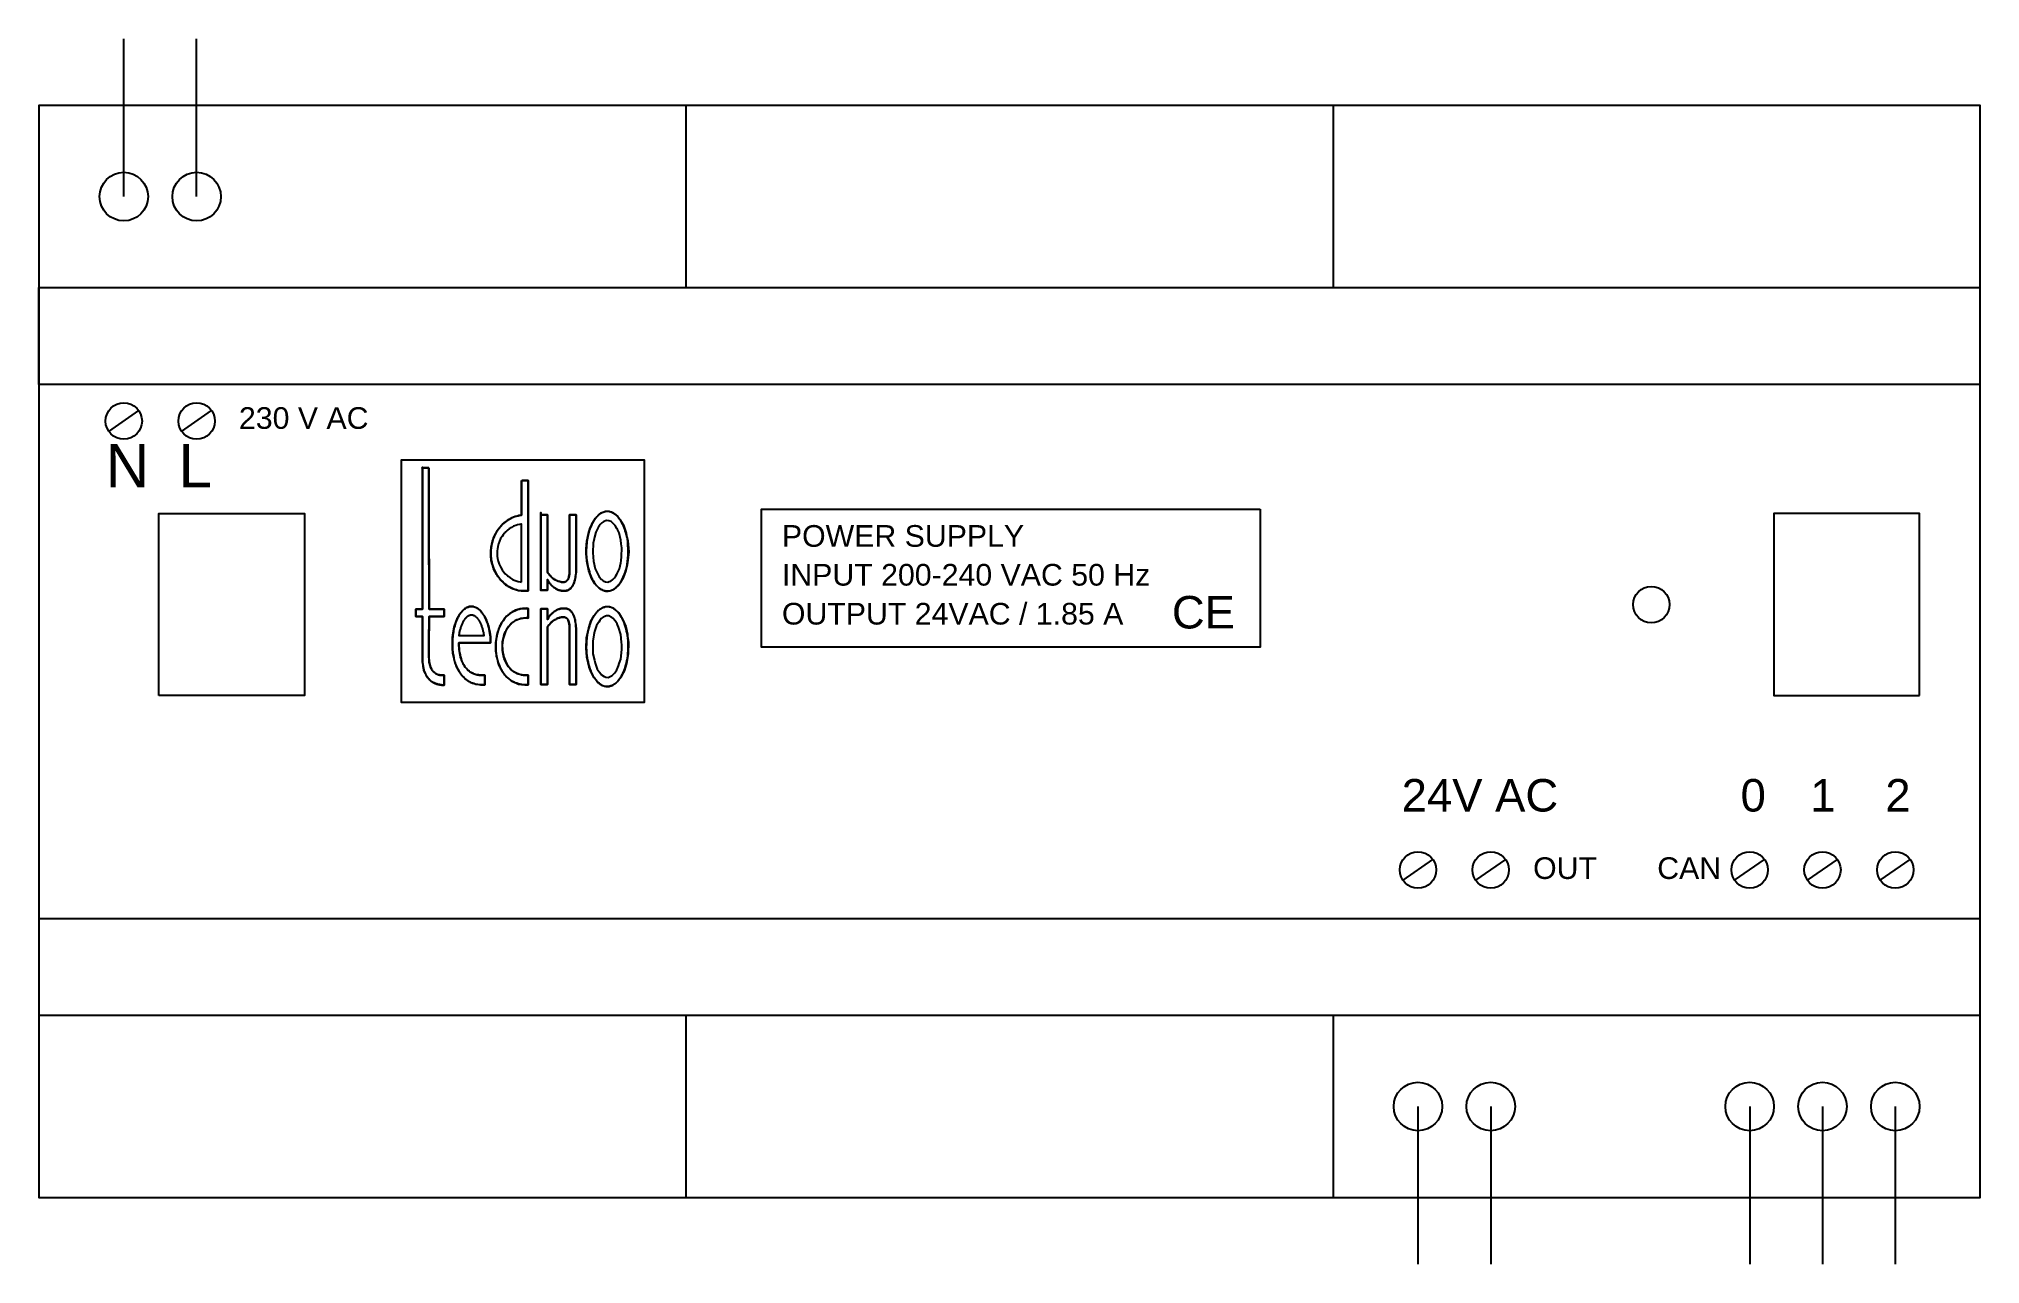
# Model space of a CAD drawing. Header units: millimetres. Extents: x 655 to 815, y 365 to 466.
import ezdxf
from ezdxf.enums import TextEntityAlignment as Align

# ---------------------------------------------------------------- set-up
doc = ezdxf.new("R2010")
doc.units = ezdxf.units.MM
doc.header["$LTSCALE"] = 10
doc.header["$MEASUREMENT"] = 0
doc.styles.add('arial.ttf', font='arial.ttf')

# ---------------------------------------------------------------- blocks, each defined once
blk = doc.blocks.new('Block_2')
at = {"color": 7, "linetype": 'Continuous', "lineweight": -3}
for points in [[(687.24, 430.47, 0), (687.24, 429.01, 0), (687.24, 427.92, 0), (687.24, 426.83, 0), (687.24, 425.74, 0), (687.24, 424.64, 0), (687.24, 423.55, 0), (687.25, 422.46, 0), (687.25, 421.37, 0), (687.25, 420.28, 0), (687.25, 418.82, 0), (687.4, 418.82, 0), (687.52, 418.82, 0), (687.64, 418.82, 0), (687.75, 418.82, 0), (687.87, 418.82, 0), (687.99, 418.82, 0), (688.11, 418.82, 0), (688.22, 418.82, 0), (688.34, 418.82, 0), (688.5, 418.82, 0), (688.5, 418.23, 0), (688.34, 418.23, 0), (688.22, 418.23, 0), (688.11, 418.23, 0), (687.99, 418.23, 0), (687.87, 418.23, 0), (687.75, 418.23, 0), (687.64, 418.23, 0), (687.52, 418.23, 0), (687.4, 418.23, 0), (687.25, 418.23, 0), (687.25, 417.8, 0), (687.25, 417.49, 0), (687.25, 417.17, 0), (687.24, 416.86, 0), (687.24, 416.54, 0), (687.24, 416.22, 0), (687.24, 415.91, 0), (687.24, 415.59, 0), (687.24, 415.28, 0), (687.24, 414.86, 0), (687.24, 414.77, 0), (687.25, 414.65, 0), (687.26, 414.53, 0), (687.28, 414.42, 0), (687.3, 414.31, 0), (687.33, 414.2, 0), (687.37, 414.09, 0), (687.41, 413.98, 0), (687.45, 413.88, 0), (687.5, 413.8, 0), (687.53, 413.75, 0), (687.58, 413.7, 0), (687.63, 413.66, 0), (687.68, 413.61, 0), (687.74, 413.57, 0), (687.79, 413.53, 0), (687.85, 413.5, 0), (687.92, 413.47, 0), (687.98, 413.44, 0), (688.03, 413.42, 0), (688.09, 413.41, 0), (688.13, 413.4, 0), (688.17, 413.4, 0), (688.22, 413.39, 0), (688.26, 413.39, 0), (688.3, 413.39, 0), (688.34, 413.39, 0), (688.39, 413.39, 0), (688.43, 413.39, 0), (688.49, 413.39, 0), (688.49, 413.29, 0), (688.49, 413.21, 0), (688.48, 413.14, 0), (688.48, 413.06, 0), (688.48, 412.98, 0), (688.48, 412.91, 0), (688.48, 412.83, 0), (688.48, 412.75, 0), (688.48, 412.68, 0), (688.48, 412.58, 0), (688.41, 412.58, 0), (688.28, 412.59, 0), (688.15, 412.61, 0), (688.02, 412.63, 0), (687.9, 412.67, 0), (687.77, 412.71, 0), (687.66, 412.76, 0), (687.54, 412.82, 0), (687.43, 412.88, 0), (687.37, 412.93, 0), (687.3, 412.99, 0), (687.22, 413.08, 0), (687.15, 413.18, 0), (687.08, 413.27, 0), (687.02, 413.37, 0), (686.97, 413.47, 0), (686.92, 413.57, 0), (686.87, 413.68, 0), (686.83, 413.79, 0), (686.81, 413.88, 0), (686.78, 413.98, 0), (686.76, 414.1, 0), (686.75, 414.22, 0), (686.73, 414.34, 0), (686.72, 414.46, 0), (686.71, 414.58, 0), (686.71, 414.7, 0), (686.7, 414.83, 0), (686.7, 414.95, 0), (686.7, 415.05, 0), (686.7, 415.45, 0), (686.7, 415.74, 0), (686.7, 416.04, 0), (686.7, 416.34, 0), (686.7, 416.64, 0), (686.7, 416.94, 0), (686.7, 417.23, 0), (686.7, 417.53, 0), (686.7, 417.83, 0), (686.7, 418.23, 0), (686.16, 418.23, 0), (686.16, 418.82, 0), (686.23, 418.82, 0), (686.28, 418.82, 0), (686.33, 418.82, 0), (686.38, 418.82, 0), (686.43, 418.82, 0), (686.48, 418.82, 0), (686.53, 418.82, 0), (686.59, 418.82, 0), (686.64, 418.82, 0), (686.7, 418.82, 0), (686.7, 420.07, 0), (686.7, 421, 0), (686.7, 421.93, 0), (686.7, 422.87, 0), (686.7, 423.8, 0), (686.7, 424.73, 0), (686.7, 425.67, 0), (686.7, 426.6, 0), (686.7, 427.53, 0), (686.7, 428.78, 0), (686.7, 428.99, 0), (686.7, 429.14, 0), (686.7, 429.29, 0), (686.7, 429.43, 0), (686.7, 429.58, 0), (686.7, 429.71, 0), (686.7, 429.85, 0), (686.7, 429.98, 0), (686.7, 430.11, 0), (686.7, 430.23, 0), (686.7, 430.33, 0), (686.7, 430.41, 0), (686.7, 430.48, 0), (686.7, 430.52, 0), (686.7, 430.54, 0), (686.7, 430.55, 0), (686.7, 430.54, 0), (686.7, 430.52, 0), (686.7, 430.5, 0), (686.7, 430.49, 0), (686.7, 430.48, 0), (686.7, 430.47, 0), (686.7, 430.46, 0), (686.69, 430.46, 0), (686.68, 430.47, 0), (686.68, 430.47, 0), (686.68, 430.47, 0), (686.69, 430.47, 0), (686.71, 430.48, 0), (686.72, 430.48, 0), (686.75, 430.48, 0), (686.78, 430.48, 0), (686.82, 430.48, 0), (686.86, 430.48, 0), (686.9, 430.48, 0), (686.94, 430.48, 0), (686.99, 430.47, 0), (687.03, 430.47, 0), (687.08, 430.47, 0), (687.12, 430.47, 0), (687.17, 430.47, 0), (687.24, 430.47, 0)], [(687.24, 430.47, 0), (687.22, 430.47, 0), (687.19, 430.47, 0), (687.15, 430.47, 0), (687.12, 430.47, 0), (687.09, 430.47, 0), (687.05, 430.47, 0), (687.02, 430.47, 0), (686.99, 430.47, 0), (686.95, 430.47, 0), (686.92, 430.47, 0), (686.89, 430.47, 0), (686.85, 430.47, 0), (686.82, 430.47, 0), (686.79, 430.47, 0), (686.75, 430.48, 0), (686.72, 430.48, 0), (686.71, 430.48, 0), (686.7, 430.48, 0), (686.7, 430.48, 0), (686.7, 430.48, 0), (686.7, 430.48, 0), (686.7, 430.48, 0), (686.7, 430.48, 0), (686.7, 430.48, 0), (686.7, 430.48, 0), (686.7, 430.48, 0), (686.7, 430.42, 0), (686.7, 430.32, 0), (686.7, 430.21, 0), (686.7, 430.1, 0), (686.7, 430, 0), (686.7, 429.89, 0), (686.7, 429.79, 0), (686.7, 429.68, 0), (686.7, 429.57, 0), (686.7, 429.47, 0), (686.7, 429.36, 0), (686.7, 429.26, 0), (686.7, 429.15, 0), (686.7, 429.04, 0), (686.7, 428.94, 0), (686.7, 428.83, 0), (686.7, 428.78, 0), (686.7, 428.47, 0), (686.7, 427.84, 0), (686.7, 427.22, 0), (686.7, 426.6, 0), (686.7, 425.98, 0), (686.7, 425.35, 0), (686.7, 424.73, 0), (686.7, 424.11, 0), (686.7, 423.49, 0), (686.7, 422.87, 0), (686.7, 422.24, 0), (686.7, 421.62, 0), (686.7, 421, 0), (686.7, 420.38, 0), (686.7, 419.76, 0), (686.7, 419.14, 0), (686.7, 418.82, 0), (686.69, 418.82, 0), (686.65, 418.82, 0), (686.62, 418.82, 0), (686.59, 418.82, 0), (686.55, 418.82, 0), (686.52, 418.82, 0), (686.48, 418.82, 0), (686.45, 418.82, 0), (686.42, 418.82, 0), (686.38, 418.82, 0), (686.35, 418.82, 0), (686.32, 418.82, 0), (686.28, 418.82, 0), (686.25, 418.82, 0), (686.21, 418.82, 0), (686.18, 418.82, 0), (686.16, 418.82, 0), (686.16, 418.78, 0), (686.16, 418.71, 0), (686.16, 418.64, 0), (686.16, 418.56, 0), (686.16, 418.49, 0), (686.16, 418.41, 0), (686.16, 418.34, 0), (686.16, 418.26, 0), (686.16, 418.23, 0), (686.2, 418.23, 0), (686.26, 418.23, 0), (686.33, 418.23, 0), (686.4, 418.23, 0), (686.47, 418.23, 0), (686.53, 418.23, 0), (686.6, 418.23, 0), (686.67, 418.23, 0), (686.7, 418.23, 0), (686.7, 418.13, 0), (686.7, 417.93, 0), (686.7, 417.73, 0), (686.7, 417.53, 0), (686.7, 417.33, 0), (686.7, 417.13, 0), (686.7, 416.94, 0), (686.7, 416.74, 0), (686.7, 416.54, 0), (686.7, 416.34, 0), (686.7, 416.14, 0), (686.7, 415.94, 0), (686.7, 415.74, 0), (686.7, 415.54, 0), (686.7, 415.35, 0), (686.7, 415.15, 0), (686.7, 415.05, 0), (686.7, 415.03, 0), (686.7, 414.99, 0), (686.7, 414.95, 0), (686.7, 414.91, 0), (686.7, 414.86, 0), (686.7, 414.81, 0), (686.7, 414.76, 0), (686.7, 414.71, 0), (686.7, 414.65, 0), (686.7, 414.6, 0), (686.71, 414.54, 0), (686.71, 414.49, 0), (686.71, 414.43, 0), (686.72, 414.38, 0), (686.73, 414.32, 0), (686.73, 414.27, 0), (686.74, 414.21, 0), (686.75, 414.16, 0), (686.76, 414.11, 0), (686.77, 414.06, 0), (686.78, 414.02, 0), (686.79, 413.98, 0), (686.79, 413.94, 0), (686.8, 413.9, 0), (686.81, 413.88, 0), (686.81, 413.86, 0), (686.82, 413.83, 0), (686.83, 413.79, 0), (686.85, 413.75, 0), (686.86, 413.71, 0), (686.88, 413.67, 0), (686.89, 413.62, 0), (686.91, 413.58, 0), (686.93, 413.53, 0), (686.95, 413.48, 0), (686.97, 413.43, 0), (687, 413.38, 0), (687.02, 413.34, 0), (687.05, 413.29, 0), (687.08, 413.25, 0), (687.11, 413.21, 0), (687.14, 413.17, 0), (687.18, 413.13, 0), (687.21, 413.09, 0), (687.24, 413.06, 0), (687.27, 413.03, 0), (687.3, 413, 0), (687.33, 412.97, 0), (687.36, 412.94, 0), (687.37, 412.93, 0), (687.38, 412.93, 0), (687.39, 412.91, 0), (687.41, 412.9, 0), (687.43, 412.89, 0), (687.45, 412.87, 0), (687.47, 412.86, 0), (687.49, 412.85, 0), (687.51, 412.83, 0), (687.53, 412.82, 0), (687.56, 412.8, 0), (687.58, 412.79, 0), (687.61, 412.77, 0), (687.64, 412.76, 0), (687.67, 412.74, 0), (687.7, 412.73, 0), (687.73, 412.71, 0), (687.77, 412.7, 0), (687.8, 412.69, 0), (687.84, 412.67, 0), (687.87, 412.66, 0), (687.91, 412.65, 0), (687.95, 412.64, 0), (687.98, 412.63, 0), (688.02, 412.62, 0), (688.06, 412.62, 0), (688.09, 412.61, 0), (688.13, 412.6, 0), (688.16, 412.6, 0), (688.19, 412.59, 0), (688.22, 412.59, 0), (688.25, 412.59, 0), (688.28, 412.58, 0), (688.31, 412.58, 0), (688.34, 412.58, 0), (688.36, 412.58, 0), (688.39, 412.58, 0), (688.41, 412.58, 0), (688.43, 412.58, 0), (688.45, 412.58, 0), (688.47, 412.58, 0), (688.48, 412.58, 0), (688.48, 412.6, 0), (688.48, 412.65, 0), (688.48, 412.7, 0), (688.48, 412.75, 0), (688.48, 412.81, 0), (688.48, 412.86, 0), (688.48, 412.91, 0), (688.48, 412.96, 0), (688.48, 413.01, 0), (688.48, 413.06, 0), (688.48, 413.11, 0), (688.48, 413.16, 0), (688.48, 413.21, 0), (688.49, 413.26, 0), (688.49, 413.31, 0), (688.49, 413.36, 0), (688.49, 413.39, 0), (688.47, 413.39, 0), (688.44, 413.39, 0), (688.41, 413.39, 0), (688.39, 413.39, 0), (688.36, 413.39, 0), (688.33, 413.39, 0), (688.3, 413.39, 0), (688.27, 413.39, 0), (688.24, 413.39, 0), (688.22, 413.39, 0), (688.19, 413.39, 0), (688.16, 413.4, 0), (688.13, 413.4, 0), (688.1, 413.41, 0), (688.08, 413.41, 0), (688.05, 413.42, 0), (688.03, 413.42, 0), (688.01, 413.43, 0), (687.97, 413.44, 0), (687.93, 413.45, 0), (687.9, 413.47, 0), (687.86, 413.49, 0), (687.82, 413.51, 0), (687.78, 413.53, 0), (687.75, 413.55, 0), (687.72, 413.58, 0), (687.68, 413.6, 0), (687.65, 413.63, 0), (687.62, 413.66, 0), (687.59, 413.69, 0), (687.57, 413.72, 0), (687.54, 413.75, 0), (687.52, 413.78, 0), (687.5, 413.8, 0), (687.5, 413.81, 0), (687.49, 413.82, 0), (687.48, 413.84, 0), (687.47, 413.86, 0), (687.46, 413.88, 0), (687.45, 413.9, 0), (687.43, 413.92, 0), (687.42, 413.94, 0), (687.41, 413.96, 0), (687.4, 413.99, 0), (687.39, 414.01, 0), (687.38, 414.04, 0), (687.37, 414.07, 0), (687.36, 414.1, 0), (687.35, 414.13, 0), (687.34, 414.16, 0), (687.33, 414.19, 0), (687.32, 414.22, 0), (687.31, 414.26, 0), (687.3, 414.29, 0), (687.29, 414.33, 0), (687.29, 414.36, 0), (687.28, 414.39, 0), (687.27, 414.43, 0), (687.27, 414.46, 0), (687.27, 414.49, 0), (687.26, 414.53, 0), (687.26, 414.56, 0), (687.26, 414.59, 0), (687.25, 414.62, 0), (687.25, 414.64, 0), (687.25, 414.67, 0), (687.25, 414.7, 0), (687.25, 414.72, 0), (687.25, 414.75, 0), (687.25, 414.77, 0), (687.25, 414.79, 0), (687.24, 414.81, 0), (687.24, 414.83, 0), (687.24, 414.85, 0), (687.24, 414.86, 0), (687.24, 414.96, 0), (687.24, 415.17, 0), (687.24, 415.38, 0), (687.24, 415.59, 0), (687.24, 415.8, 0), (687.24, 416.01, 0), (687.24, 416.22, 0), (687.24, 416.44, 0), (687.24, 416.65, 0), (687.24, 416.86, 0), (687.24, 417.07, 0), (687.25, 417.28, 0), (687.25, 417.49, 0), (687.25, 417.7, 0), (687.25, 417.91, 0), (687.25, 418.12, 0), (687.25, 418.23, 0), (687.29, 418.23, 0), (687.36, 418.23, 0), (687.44, 418.23, 0), (687.52, 418.23, 0), (687.6, 418.23, 0), (687.68, 418.23, 0), (687.75, 418.23, 0), (687.83, 418.23, 0), (687.91, 418.23, 0), (687.99, 418.23, 0), (688.07, 418.23, 0), (688.15, 418.23, 0), (688.22, 418.23, 0), (688.3, 418.23, 0), (688.38, 418.23, 0), (688.46, 418.23, 0), (688.5, 418.23, 0), (688.5, 418.26, 0), (688.5, 418.34, 0), (688.5, 418.41, 0), (688.5, 418.49, 0), (688.5, 418.56, 0), (688.5, 418.64, 0), (688.5, 418.71, 0), (688.5, 418.78, 0), (688.5, 418.82, 0), (688.46, 418.82, 0), (688.38, 418.82, 0), (688.3, 418.82, 0), (688.22, 418.82, 0), (688.15, 418.82, 0), (688.07, 418.82, 0), (687.99, 418.82, 0), (687.91, 418.82, 0), (687.83, 418.82, 0), (687.75, 418.82, 0), (687.68, 418.82, 0), (687.6, 418.82, 0), (687.52, 418.82, 0), (687.44, 418.82, 0), (687.36, 418.82, 0), (687.29, 418.82, 0), (687.25, 418.82, 0), (687.25, 419.19, 0), (687.25, 419.91, 0), (687.25, 420.64, 0), (687.25, 421.37, 0), (687.25, 422.1, 0), (687.24, 422.82, 0), (687.24, 423.55, 0), (687.24, 424.28, 0), (687.24, 425.01, 0), (687.24, 425.74, 0), (687.24, 426.46, 0), (687.24, 427.19, 0), (687.24, 427.92, 0), (687.24, 428.65, 0), (687.24, 429.38, 0), (687.24, 430.1, 0), (687.24, 430.47, 0)], [(694.87, 429.44, 0), (694.94, 429.44, 0), (695.08, 429.44, 0), (695.21, 429.44, 0), (695.35, 429.44, 0), (695.41, 429.43, 0), (695.41, 428.29, 0), (695.41, 426.02, 0), (695.41, 423.75, 0), (695.41, 421.48, 0), (695.41, 420.34, 0), (695.29, 420.34, 0), (695.05, 420.33, 0), (694.81, 420.34, 0), (694.57, 420.38, 0), (694.46, 420.42, 0), (694.4, 420.43, 0), (694.24, 420.49, 0), (694.06, 420.56, 0), (693.86, 420.66, 0), (693.65, 420.8, 0), (693.45, 420.95, 0), (693.26, 421.13, 0), (693.11, 421.29, 0), (692.99, 421.44, 0), (692.9, 421.57, 0), (692.87, 421.62, 0), (692.82, 421.7, 0), (692.7, 421.91, 0), (692.57, 422.16, 0), (692.47, 422.48, 0), (692.38, 422.85, 0), (692.34, 423.22, 0), (692.33, 423.6, 0), (692.36, 423.93, 0), (692.41, 424.2, 0), (692.47, 424.43, 0), (692.5, 424.52, 0), (692.52, 424.58, 0), (692.57, 424.72, 0), (692.64, 424.89, 0), (692.74, 425.08, 0), (692.86, 425.29, 0), (693, 425.49, 0), (693.16, 425.68, 0), (693.31, 425.84, 0), (693.45, 425.96, 0), (693.57, 426.06, 0), (693.62, 426.09, 0), (693.69, 426.14, 0), (693.87, 426.25, 0), (694.09, 426.38, 0), (694.33, 426.47, 0), (694.58, 426.53, 0), (694.79, 426.57, 0), (694.87, 426.57, 0), (694.87, 426.93, 0), (694.87, 427.65, 0), (694.87, 428.36, 0), (694.87, 429.08, 0), (694.87, 429.44, 0)], [(694.87, 429.44, 0), (694.87, 429.2, 0), (694.87, 428.9, 0), (694.87, 428.6, 0), (694.87, 428.3, 0), (694.87, 428.01, 0), (694.87, 427.71, 0), (694.87, 427.41, 0), (694.87, 427.11, 0), (694.87, 426.81, 0), (694.87, 426.57, 0), (694.79, 426.57, 0), (694.64, 426.54, 0), (694.5, 426.5, 0), (694.35, 426.46, 0), (694.22, 426.41, 0), (694.08, 426.35, 0), (693.95, 426.29, 0), (693.82, 426.22, 0), (693.69, 426.14, 0), (693.62, 426.09, 0), (693.54, 426.04, 0), (693.37, 425.89, 0), (693.22, 425.73, 0), (693.07, 425.56, 0), (692.94, 425.39, 0), (692.82, 425.21, 0), (692.71, 425.02, 0), (692.62, 424.82, 0), (692.53, 424.62, 0), (692.5, 424.52, 0), (692.47, 424.42, 0), (692.42, 424.24, 0), (692.39, 424.06, 0), (692.36, 423.88, 0), (692.35, 423.7, 0), (692.34, 423.53, 0), (692.34, 423.36, 0), (692.34, 423.2, 0), (692.36, 423.03, 0), (692.38, 422.87, 0), (692.42, 422.7, 0), (692.46, 422.54, 0), (692.51, 422.38, 0), (692.57, 422.21, 0), (692.64, 422.04, 0), (692.72, 421.88, 0), (692.81, 421.71, 0), (692.87, 421.62, 0), (692.92, 421.53, 0), (692.97, 421.47, 0), (693.02, 421.41, 0), (693.07, 421.34, 0), (693.13, 421.28, 0), (693.19, 421.21, 0), (693.25, 421.14, 0), (693.32, 421.07, 0), (693.39, 420.99, 0), (693.47, 420.92, 0), (693.56, 420.85, 0), (693.66, 420.78, 0), (693.77, 420.71, 0), (693.9, 420.64, 0), (694.04, 420.57, 0), (694.19, 420.51, 0), (694.36, 420.44, 0), (694.46, 420.42, 0), (694.54, 420.39, 0), (694.63, 420.38, 0), (694.73, 420.36, 0), (694.83, 420.35, 0), (694.93, 420.34, 0), (695.03, 420.34, 0), (695.13, 420.34, 0), (695.23, 420.34, 0), (695.33, 420.34, 0), (695.41, 420.34, 0), (695.41, 421.1, 0), (695.41, 422.05, 0), (695.41, 422.99, 0), (695.41, 423.94, 0), (695.41, 424.89, 0), (695.41, 425.83, 0), (695.41, 426.78, 0), (695.41, 427.73, 0), (695.41, 428.67, 0), (695.41, 429.43, 0), (695.37, 429.44, 0), (695.31, 429.44, 0), (695.26, 429.44, 0), (695.2, 429.44, 0), (695.14, 429.44, 0), (695.09, 429.44, 0), (695.03, 429.44, 0), (694.97, 429.44, 0), (694.92, 429.44, 0)], [(694.87, 421.07, 0), (694.87, 421.21, 0), (694.87, 421.51, 0), (694.87, 421.8, 0), (694.87, 422.09, 0), (694.87, 422.24, 0), (694.87, 422.69, 0), (694.87, 423.59, 0), (694.87, 424.5, 0), (694.87, 425.4, 0), (694.87, 425.85, 0), (694.82, 425.84, 0), (694.7, 425.82, 0), (694.55, 425.79, 0), (694.39, 425.73, 0), (694.2, 425.66, 0), (694.03, 425.56, 0), (693.86, 425.46, 0), (693.72, 425.35, 0), (693.62, 425.25, 0), (693.53, 425.17, 0), (693.5, 425.13, 0), (693.46, 425.09, 0), (693.36, 424.97, 0), (693.26, 424.83, 0), (693.15, 424.66, 0), (693.05, 424.44, 0), (692.97, 424.23, 0), (692.91, 424, 0), (692.88, 423.8, 0), (692.86, 423.63, 0), (692.86, 423.48, 0), (692.86, 423.43, 0), (692.86, 423.36, 0), (692.87, 423.2, 0), (692.89, 423.01, 0), (692.94, 422.79, 0), (693.02, 422.54, 0), (693.13, 422.31, 0), (693.26, 422.08, 0), (693.4, 421.89, 0), (693.53, 421.75, 0), (693.65, 421.63, 0), (693.7, 421.59, 0), (693.76, 421.54, 0), (693.92, 421.42, 0), (694.13, 421.29, 0), (694.35, 421.19, 0), (694.59, 421.12, 0), (694.79, 421.08, 0), (694.87, 421.07, 0)], [(696.47, 426.61, 0), (697, 426.61, 0), (697, 426.22, 0), (697, 425.73, 0), (697, 425.25, 0), (697, 424.76, 0), (697, 424.27, 0), (697, 423.79, 0), (697, 423.3, 0), (697, 422.82, 0), (697, 422.33, 0), (697, 421.94, 0), (697, 421.92, 0), (697.01, 421.9, 0), (697.02, 421.88, 0), (697.03, 421.86, 0), (697.04, 421.84, 0), (697.05, 421.81, 0), (697.06, 421.79, 0), (697.08, 421.77, 0), (697.09, 421.75, 0), (697.11, 421.74, 0), (697.14, 421.69, 0), (697.17, 421.65, 0), (697.21, 421.61, 0), (697.25, 421.58, 0), (697.28, 421.54, 0), (697.32, 421.49, 0), (697.37, 421.45, 0), (697.41, 421.41, 0), (697.46, 421.37, 0), (697.51, 421.32, 0), (697.57, 421.28, 0), (697.64, 421.24, 0), (697.72, 421.21, 0), (697.8, 421.17, 0), (697.89, 421.14, 0), (697.99, 421.11, 0), (698.1, 421.08, 0), (698.17, 421.07, 0), (698.2, 421.07, 0), (698.24, 421.06, 0), (698.28, 421.06, 0), (698.32, 421.06, 0), (698.36, 421.06, 0), (698.4, 421.07, 0), (698.44, 421.08, 0), (698.48, 421.09, 0), (698.52, 421.1, 0), (698.54, 421.12, 0), (698.57, 421.13, 0), (698.61, 421.17, 0), (698.63, 421.2, 0), (698.66, 421.24, 0), (698.68, 421.27, 0), (698.71, 421.31, 0), (698.73, 421.35, 0), (698.74, 421.39, 0), (698.76, 421.43, 0), (698.77, 421.47, 0), (698.78, 421.53, 0), (698.79, 421.6, 0), (698.8, 421.66, 0), (698.81, 421.73, 0), (698.82, 421.79, 0), (698.82, 421.85, 0), (698.83, 421.9, 0), (698.83, 421.95, 0), (698.83, 421.99, 0), (698.83, 422.04, 0), (698.83, 422.08, 0), (698.83, 422.13, 0), (698.83, 422.17, 0), (698.83, 422.22, 0), (698.82, 422.26, 0), (698.82, 422.31, 0), (698.82, 422.35, 0), (698.82, 422.41, 0), (698.82, 422.76, 0), (698.82, 423.2, 0), (698.82, 423.63, 0), (698.82, 424.07, 0), (698.82, 424.51, 0), (698.82, 424.95, 0), (698.82, 425.38, 0), (698.82, 425.82, 0), (698.82, 426.26, 0), (698.83, 426.61, 0), (698.87, 426.61, 0), (698.93, 426.61, 0), (698.98, 426.61, 0), (699.04, 426.61, 0), (699.09, 426.61, 0), (699.15, 426.61, 0), (699.2, 426.61, 0), (699.26, 426.61, 0), (699.31, 426.61, 0), (699.36, 426.61, 0), (699.36, 426.24, 0), (699.36, 425.79, 0), (699.36, 425.33, 0), (699.36, 424.88, 0), (699.36, 424.42, 0), (699.36, 423.97, 0), (699.36, 423.51, 0), (699.36, 423.06, 0), (699.36, 422.6, 0), (699.36, 422.24, 0), (699.36, 422.16, 0), (699.36, 422.02, 0), (699.36, 421.89, 0), (699.35, 421.75, 0), (699.33, 421.62, 0), (699.31, 421.48, 0), (699.29, 421.35, 0), (699.26, 421.21, 0), (699.22, 421.08, 0), (699.2, 421.01, 0), (699.18, 420.96, 0), (699.15, 420.88, 0), (699.11, 420.81, 0), (699.07, 420.74, 0), (699.02, 420.67, 0), (698.97, 420.61, 0), (698.91, 420.55, 0), (698.85, 420.49, 0), (698.78, 420.44, 0), (698.74, 420.41, 0), (698.7, 420.39, 0), (698.67, 420.38, 0), (698.64, 420.37, 0), (698.6, 420.36, 0), (698.57, 420.36, 0), (698.53, 420.35, 0), (698.5, 420.34, 0), (698.46, 420.34, 0), (698.42, 420.33, 0), (698.37, 420.33, 0), (698.32, 420.33, 0), (698.27, 420.33, 0), (698.22, 420.34, 0), (698.16, 420.35, 0), (698.1, 420.36, 0), (698.03, 420.38, 0), (697.96, 420.4, 0), (697.93, 420.41, 0), (697.86, 420.43, 0), (697.82, 420.45, 0), (697.77, 420.48, 0), (697.73, 420.5, 0), (697.68, 420.53, 0), (697.63, 420.56, 0), (697.58, 420.6, 0), (697.53, 420.63, 0), (697.48, 420.67, 0), (697.43, 420.71, 0), (697.37, 420.76, 0), (697.32, 420.82, 0), (697.26, 420.88, 0), (697.21, 420.96, 0), (697.15, 421.03, 0), (697.09, 421.12, 0), (697.03, 421.21, 0), (697, 421.27, 0), (697, 421.19, 0), (697, 421.1, 0), (697, 421.01, 0), (697, 420.92, 0), (697, 420.83, 0), (697, 420.74, 0), (697, 420.64, 0), (697, 420.55, 0), (697, 420.46, 0), (697, 420.39, 0), (696.96, 420.39, 0), (696.9, 420.39, 0), (696.85, 420.39, 0), (696.79, 420.39, 0), (696.73, 420.39, 0), (696.68, 420.39, 0), (696.62, 420.39, 0), (696.57, 420.39, 0), (696.51, 420.39, 0), (696.46, 420.38, 0), (696.47, 420.9, 0), (696.47, 421.29, 0), (696.47, 421.65, 0), (696.47, 422, 0), (696.47, 422.33, 0), (696.47, 422.64, 0), (696.47, 422.93, 0), (696.47, 423.21, 0), (696.47, 423.47, 0), (696.47, 423.72, 0), (696.47, 423.99, 0), (696.47, 424.26, 0), (696.47, 424.53, 0), (696.47, 424.82, 0), (696.47, 425.11, 0), (696.47, 425.41, 0), (696.47, 425.72, 0), (696.47, 426.01, 0), (696.47, 426.26, 0), (696.47, 426.45, 0), (696.47, 426.61, 0), (696.47, 426.71, 0), (696.47, 426.77, 0), (696.47, 426.79, 0), (696.47, 426.76, 0), (696.47, 426.71, 0), (696.47, 426.67, 0), (696.47, 426.63, 0), (696.47, 426.61, 0), (696.47, 426.59, 0), (696.47, 426.58, 0), (696.47, 426.58, 0), (696.47, 426.58, 0), (696.47, 426.59, 0), (696.47, 426.6, 0), (696.47, 426.6, 0), (696.47, 426.61, 0), (696.47, 426.61, 0), (696.47, 426.61, 0), (696.47, 426.61, 0)], [(696.47, 426.61, 0), (696.47, 426.22, 0), (696.47, 425.44, 0), (696.47, 424.66, 0), (696.47, 423.88, 0), (696.47, 423.11, 0), (696.47, 422.33, 0), (696.47, 421.55, 0), (696.46, 420.77, 0), (696.46, 420.38, 0), (696.5, 420.39, 0), (696.57, 420.39, 0), (696.63, 420.39, 0), (696.7, 420.39, 0), (696.77, 420.39, 0), (696.83, 420.39, 0), (696.9, 420.39, 0), (696.97, 420.39, 0), (697, 420.39, 0), (697, 420.44, 0), (697, 420.55, 0), (697, 420.66, 0), (697, 420.77, 0), (697, 420.88, 0), (697, 420.99, 0), (697, 421.1, 0), (697, 421.21, 0), (697, 421.27, 0), (697.01, 421.25, 0), (697.04, 421.21, 0), (697.06, 421.17, 0), (697.09, 421.12, 0), (697.12, 421.07, 0), (697.16, 421.02, 0), (697.2, 420.96, 0), (697.25, 420.9, 0), (697.3, 420.84, 0), (697.36, 420.78, 0), (697.41, 420.73, 0), (697.47, 420.67, 0), (697.54, 420.62, 0), (697.6, 420.58, 0), (697.66, 420.54, 0), (697.71, 420.5, 0), (697.77, 420.48, 0), (697.82, 420.45, 0), (697.86, 420.43, 0), (697.91, 420.42, 0), (697.93, 420.41, 0), (697.94, 420.4, 0), (697.97, 420.4, 0), (698, 420.39, 0), (698.03, 420.38, 0), (698.07, 420.37, 0), (698.11, 420.36, 0), (698.16, 420.35, 0), (698.2, 420.34, 0), (698.26, 420.33, 0), (698.31, 420.33, 0), (698.36, 420.33, 0), (698.41, 420.33, 0), (698.46, 420.33, 0), (698.51, 420.34, 0), (698.56, 420.35, 0), (698.6, 420.36, 0), (698.63, 420.37, 0), (698.67, 420.38, 0), (698.7, 420.39, 0), (698.72, 420.41, 0), (698.74, 420.41, 0), (698.75, 420.42, 0), (698.77, 420.43, 0), (698.8, 420.45, 0), (698.83, 420.47, 0), (698.86, 420.49, 0), (698.89, 420.51, 0), (698.92, 420.54, 0), (698.95, 420.57, 0), (698.98, 420.61, 0), (699.01, 420.65, 0), (699.04, 420.69, 0), (699.06, 420.73, 0), (699.09, 420.77, 0), (699.11, 420.81, 0), (699.13, 420.85, 0), (699.15, 420.88, 0), (699.16, 420.91, 0), (699.17, 420.94, 0), (699.19, 420.97, 0), (699.19, 421, 0), (699.2, 421.01, 0), (699.21, 421.04, 0), (699.24, 421.13, 0), (699.26, 421.22, 0), (699.29, 421.33, 0), (699.31, 421.44, 0), (699.33, 421.56, 0), (699.35, 421.67, 0), (699.36, 421.79, 0), (699.36, 421.91, 0), (699.36, 422.02, 0), (699.36, 422.11, 0), (699.36, 422.2, 0), (699.36, 422.24, 0), (699.36, 422.51, 0), (699.36, 423.06, 0), (699.36, 423.6, 0), (699.36, 424.15, 0), (699.36, 424.7, 0), (699.36, 425.24, 0), (699.36, 425.79, 0), (699.36, 426.33, 0), (699.36, 426.61, 0), (699.33, 426.61, 0), (699.26, 426.61, 0), (699.19, 426.61, 0), (699.13, 426.61, 0), (699.06, 426.61, 0), (698.99, 426.61, 0), (698.93, 426.61, 0), (698.86, 426.61, 0), (698.83, 426.61, 0), (698.83, 426.34, 0), (698.82, 425.82, 0), (698.82, 425.3, 0), (698.82, 424.77, 0), (698.82, 424.25, 0), (698.82, 423.72, 0), (698.82, 423.2, 0), (698.82, 422.67, 0), (698.82, 422.41, 0), (698.82, 422.4, 0), (698.82, 422.36, 0), (698.82, 422.32, 0), (698.82, 422.28, 0), (698.83, 422.24, 0), (698.83, 422.19, 0), (698.83, 422.14, 0), (698.83, 422.08, 0), (698.83, 422.02, 0), (698.83, 421.97, 0), (698.82, 421.91, 0), (698.82, 421.85, 0), (698.82, 421.79, 0), (698.81, 421.73, 0), (698.81, 421.68, 0), (698.8, 421.63, 0), (698.79, 421.59, 0), (698.79, 421.55, 0), (698.78, 421.51, 0), (698.77, 421.48, 0), (698.77, 421.47, 0), (698.76, 421.46, 0), (698.76, 421.43, 0), (698.74, 421.4, 0), (698.73, 421.36, 0), (698.72, 421.32, 0), (698.7, 421.29, 0), (698.68, 421.25, 0), (698.66, 421.22, 0), (698.63, 421.19, 0), (698.6, 421.16, 0), (698.58, 421.14, 0), (698.55, 421.12, 0), (698.54, 421.12, 0), (698.53, 421.11, 0), (698.51, 421.1, 0), (698.48, 421.08, 0), (698.45, 421.08, 0), (698.41, 421.07, 0), (698.38, 421.06, 0), (698.34, 421.06, 0), (698.31, 421.06, 0), (698.27, 421.06, 0), (698.24, 421.07, 0), (698.2, 421.07, 0), (698.18, 421.07, 0), (698.17, 421.07, 0), (698.15, 421.08, 0), (698.1, 421.08, 0), (698.05, 421.09, 0), (698, 421.11, 0), (697.94, 421.12, 0), (697.87, 421.14, 0), (697.81, 421.17, 0), (697.74, 421.2, 0), (697.67, 421.24, 0), (697.6, 421.28, 0), (697.53, 421.32, 0), (697.47, 421.37, 0), (697.4, 421.42, 0), (697.35, 421.47, 0), (697.3, 421.52, 0), (697.25, 421.56, 0), (697.21, 421.61, 0), (697.18, 421.65, 0), (697.14, 421.69, 0), (697.12, 421.72, 0), (697.11, 421.74, 0), (697.1, 421.75, 0), (697.09, 421.76, 0), (697.08, 421.77, 0), (697.07, 421.79, 0), (697.05, 421.81, 0), (697.04, 421.82, 0), (697.03, 421.84, 0), (697.02, 421.86, 0), (697.01, 421.88, 0), (697.01, 421.9, 0), (697, 421.92, 0), (697, 421.93, 0), (697, 421.94, 0), (697, 422.23, 0), (697, 422.82, 0), (697, 423.4, 0), (697, 423.98, 0), (697, 424.57, 0), (697, 425.15, 0), (697, 425.73, 0), (697, 426.31, 0), (697, 426.61, 0), (696.93, 426.61, 0), (696.8, 426.61, 0), (696.67, 426.61, 0), (696.53, 426.61, 0), (696.47, 426.61, 0)], [(703.56, 424.77, 0), (703.62, 424.47, 0), (703.7, 423.56, 0), (703.6, 422.65, 0), (703.54, 422.35, 0), (703.47, 422.03, 0), (703.25, 421.41, 0), (703.08, 421.13, 0), (703.02, 421.04, 0), (702.83, 420.76, 0), (702.58, 420.54, 0), (702.48, 420.48, 0), (702.4, 420.43, 0), (702.14, 420.32, 0), (701.86, 420.31, 0), (701.77, 420.33, 0), (701.67, 420.35, 0), (701.39, 420.46, 0), (701.16, 420.66, 0), (701.1, 420.73, 0), (700.92, 420.92, 0), (700.65, 421.38, 0), (700.56, 421.63, 0), (700.41, 422, 0), (700.25, 422.78, 0), (700.22, 423.17, 0), (700.21, 423.33, 0), (700.2, 423.81, 0), (700.26, 424.45, 0), (700.38, 425.07, 0), (700.53, 425.53, 0), (700.6, 425.67, 0), (700.69, 425.9, 0), (700.96, 426.33, 0), (701.13, 426.51, 0), (701.2, 426.58, 0), (701.42, 426.76, 0), (701.68, 426.86, 0), (701.78, 426.88, 0), (701.93, 426.9, 0), (702.25, 426.85, 0), (702.39, 426.78, 0), (702.51, 426.72, 0), (702.81, 426.47, 0), (703.03, 426.16, 0), (703.09, 426.05, 0), (703.27, 425.75, 0), (703.49, 425.1, 0), (703.56, 424.77, 0)], [(703.56, 424.77, 0), (703.54, 424.88, 0), (703.5, 425.02, 0), (703.46, 425.16, 0), (703.42, 425.29, 0), (703.37, 425.43, 0), (703.32, 425.56, 0), (703.27, 425.69, 0), (703.21, 425.82, 0), (703.15, 425.95, 0), (703.09, 426.05, 0), (703.06, 426.11, 0), (703, 426.2, 0), (702.93, 426.29, 0), (702.86, 426.38, 0), (702.79, 426.46, 0), (702.71, 426.54, 0), (702.63, 426.61, 0), (702.54, 426.68, 0), (702.45, 426.75, 0), (702.39, 426.78, 0), (702.34, 426.8, 0), (702.28, 426.82, 0), (702.22, 426.84, 0), (702.16, 426.86, 0), (702.09, 426.87, 0), (702.03, 426.88, 0), (701.96, 426.89, 0), (701.9, 426.89, 0), (701.83, 426.89, 0), (701.78, 426.88, 0), (701.73, 426.87, 0), (701.65, 426.84, 0), (701.57, 426.81, 0), (701.5, 426.78, 0), (701.43, 426.74, 0), (701.36, 426.7, 0), (701.29, 426.65, 0), (701.23, 426.6, 0), (701.16, 426.54, 0), (701.13, 426.51, 0), (701.07, 426.45, 0), (701.01, 426.37, 0), (700.95, 426.29, 0), (700.89, 426.2, 0), (700.83, 426.11, 0), (700.77, 426.03, 0), (700.72, 425.93, 0), (700.67, 425.84, 0), (700.63, 425.75, 0), (700.6, 425.67, 0), (700.55, 425.56, 0), (700.51, 425.46, 0), (700.48, 425.37, 0), (700.45, 425.26, 0), (700.42, 425.16, 0), (700.39, 425.05, 0), (700.36, 424.93, 0), (700.33, 424.82, 0), (700.3, 424.69, 0), (700.28, 424.56, 0), (700.26, 424.42, 0), (700.24, 424.26, 0), (700.22, 424.09, 0), (700.22, 423.91, 0), (700.21, 423.72, 0), (700.21, 423.52, 0), (700.21, 423.3, 0), (700.22, 423.17, 0), (700.23, 423.04, 0), (700.25, 422.88, 0), (700.28, 422.71, 0), (700.3, 422.55, 0), (700.34, 422.39, 0), (700.37, 422.23, 0), (700.41, 422.07, 0), (700.46, 421.91, 0), (700.51, 421.75, 0), (700.56, 421.63, 0), (700.59, 421.55, 0), (700.63, 421.45, 0), (700.68, 421.35, 0), (700.73, 421.25, 0), (700.79, 421.16, 0), (700.85, 421.06, 0), (700.91, 420.97, 0), (700.97, 420.88, 0), (701.04, 420.79, 0), (701.1, 420.73, 0), (701.13, 420.69, 0), (701.2, 420.63, 0), (701.26, 420.58, 0), (701.33, 420.53, 0), (701.4, 420.48, 0), (701.48, 420.44, 0), (701.56, 420.4, 0), (701.64, 420.37, 0), (701.72, 420.34, 0), (701.77, 420.33, 0), (701.81, 420.32, 0), (701.9, 420.32, 0), (701.98, 420.32, 0), (702.06, 420.33, 0), (702.14, 420.34, 0), (702.22, 420.36, 0), (702.29, 420.39, 0), (702.37, 420.42, 0), (702.44, 420.45, 0), (702.48, 420.48, 0), (702.53, 420.51, 0), (702.61, 420.57, 0), (702.68, 420.64, 0), (702.75, 420.7, 0), (702.82, 420.77, 0), (702.88, 420.85, 0), (702.94, 420.92, 0), (703, 421, 0), (703.05, 421.08, 0), (703.08, 421.13, 0), (703.14, 421.22, 0), (703.2, 421.35, 0), (703.25, 421.47, 0), (703.3, 421.6, 0), (703.35, 421.72, 0), (703.4, 421.85, 0), (703.44, 421.98, 0), (703.48, 422.11, 0), (703.52, 422.24, 0), (703.54, 422.35, 0), (703.57, 422.5, 0), (703.61, 422.76, 0), (703.64, 423.03, 0), (703.65, 423.29, 0), (703.66, 423.56, 0), (703.66, 423.82, 0), (703.64, 424.09, 0), (703.62, 424.36, 0), (703.59, 424.62, 0)], [(703.07, 422.82, 0), (703.12, 423.17, 0), (703.13, 423.88, 0), (703.09, 424.23, 0), (703.06, 424.53, 0), (702.91, 425.12, 0), (702.77, 425.4, 0), (702.73, 425.49, 0), (702.59, 425.74, 0), (702.38, 425.95, 0), (702.3, 426.01, 0), (702.25, 426.05, 0), (702.07, 426.12, 0), (701.88, 426.13, 0), (701.82, 426.12, 0), (701.78, 426.11, 0), (701.65, 426.06, 0), (701.49, 425.95, 0), (701.36, 425.82, 0), (701.28, 425.71, 0), (701.26, 425.67, 0), (701.18, 425.55, 0), (700.99, 425.17, 0), (700.88, 424.77, 0), (700.85, 424.63, 0), (700.77, 424.26, 0), (700.74, 423.5, 0), (700.77, 423.13, 0), (700.8, 422.8, 0), (700.95, 422.15, 0), (701.09, 421.84, 0), (701.13, 421.76, 0), (701.27, 421.5, 0), (701.46, 421.28, 0), (701.54, 421.22, 0), (701.59, 421.18, 0), (701.78, 421.08, 0), (701.98, 421.07, 0), (702.05, 421.09, 0), (702.1, 421.1, 0), (702.24, 421.15, 0), (702.4, 421.27, 0), (702.53, 421.41, 0), (702.62, 421.53, 0), (702.64, 421.57, 0), (702.73, 421.71, 0), (702.94, 422.17, 0), (703.05, 422.66, 0), (703.07, 422.82, 0)], [(690.58, 413.71, 0), (690.59, 413.7, 0), (690.63, 413.67, 0), (690.68, 413.64, 0), (690.73, 413.61, 0), (690.78, 413.58, 0), (690.84, 413.55, 0), (690.91, 413.52, 0), (690.98, 413.5, 0), (691.06, 413.47, 0), (691.14, 413.45, 0), (691.22, 413.43, 0), (691.3, 413.41, 0), (691.39, 413.4, 0), (691.46, 413.39, 0), (691.54, 413.39, 0), (691.61, 413.38, 0), (691.67, 413.38, 0), (691.73, 413.38, 0), (691.78, 413.39, 0), (691.82, 413.39, 0), (691.85, 413.39, 0), (691.85, 413.34, 0), (691.85, 413.24, 0), (691.85, 413.14, 0), (691.85, 413.04, 0), (691.85, 412.94, 0), (691.85, 412.84, 0), (691.85, 412.74, 0), (691.85, 412.64, 0), (691.85, 412.59, 0), (691.81, 412.59, 0), (691.72, 412.59, 0), (691.62, 412.59, 0), (691.51, 412.59, 0), (691.39, 412.6, 0), (691.28, 412.61, 0), (691.16, 412.63, 0), (691.05, 412.66, 0), (690.93, 412.7, 0), (690.83, 412.73, 0), (690.74, 412.77, 0), (690.66, 412.81, 0), (690.63, 412.82, 0), (690.59, 412.84, 0), (690.51, 412.89, 0), (690.43, 412.94, 0), (690.34, 413, 0), (690.25, 413.07, 0), (690.16, 413.14, 0), (690.08, 413.22, 0), (690, 413.31, 0), (689.93, 413.4, 0), (689.86, 413.48, 0), (689.81, 413.56, 0), (689.76, 413.63, 0), (689.74, 413.66, 0), (689.72, 413.69, 0), (689.69, 413.75, 0), (689.65, 413.82, 0), (689.61, 413.89, 0), (689.57, 413.97, 0), (689.53, 414.06, 0), (689.49, 414.16, 0), (689.45, 414.27, 0), (689.41, 414.38, 0), (689.37, 414.5, 0), (689.34, 414.62, 0), (689.31, 414.73, 0), (689.28, 414.85, 0), (689.26, 414.96, 0), (689.24, 415.07, 0), (689.22, 415.17, 0), (689.21, 415.26, 0), (689.2, 415.34, 0), (689.2, 415.41, 0), (689.19, 415.48, 0), (689.19, 415.51, 0), (689.18, 415.6, 0), (689.17, 415.78, 0), (689.17, 415.97, 0), (689.17, 416.15, 0), (689.18, 416.33, 0), (689.19, 416.51, 0), (689.21, 416.69, 0), (689.23, 416.87, 0), (689.25, 416.96, 0), (689.26, 417.04, 0), (689.29, 417.2, 0), (689.33, 417.35, 0), (689.37, 417.51, 0), (689.42, 417.66, 0), (689.47, 417.81, 0), (689.53, 417.96, 0), (689.6, 418.11, 0), (689.64, 418.18, 0), (689.66, 418.22, 0), (689.71, 418.31, 0), (689.77, 418.4, 0), (689.82, 418.48, 0), (689.89, 418.57, 0), (689.95, 418.64, 0), (690.02, 418.72, 0), (690.1, 418.79, 0), (690.13, 418.82, 0), (690.15, 418.84, 0), (690.19, 418.86, 0), (690.24, 418.89, 0), (690.29, 418.93, 0), (690.35, 418.96, 0), (690.41, 418.99, 0), (690.47, 419.01, 0), (690.53, 419.03, 0), (690.59, 419.04, 0), (690.66, 419.05, 0), (690.71, 419.06, 0), (690.76, 419.06, 0), (690.78, 419.06, 0), (690.81, 419.06, 0), (690.86, 419.05, 0), (690.92, 419.04, 0), (690.99, 419.02, 0), (691.06, 419, 0), (691.13, 418.97, 0), (691.2, 418.94, 0), (691.26, 418.9, 0), (691.32, 418.85, 0), (691.37, 418.81, 0), (691.42, 418.77, 0), (691.46, 418.73, 0), (691.47, 418.71, 0), (691.5, 418.69, 0), (691.56, 418.62, 0), (691.62, 418.54, 0), (691.69, 418.45, 0), (691.76, 418.35, 0), (691.82, 418.25, 0), (691.88, 418.15, 0), (691.93, 418.04, 0), (691.97, 417.93, 0), (692.01, 417.82, 0), (692.05, 417.73, 0), (692.08, 417.65, 0), (692.09, 417.61, 0), (692.12, 417.52, 0), (692.17, 417.33, 0), (692.21, 417.13, 0), (692.25, 416.94, 0), (692.28, 416.75, 0), (692.3, 416.55, 0), (692.31, 416.35, 0), (692.32, 416.16, 0), (692.32, 416.06, 0), (692.16, 416.06, 0), (691.83, 416.06, 0), (691.5, 416.06, 0), (691.18, 416.06, 0), (690.85, 416.06, 0), (690.52, 416.06, 0), (690.2, 416.06, 0), (689.87, 416.06, 0), (689.71, 416.06, 0), (689.71, 415.97, 0), (689.71, 415.79, 0), (689.72, 415.61, 0), (689.74, 415.43, 0), (689.76, 415.25, 0), (689.8, 415.07, 0), (689.84, 414.9, 0), (689.89, 414.73, 0), (689.92, 414.64, 0), (689.93, 414.61, 0), (689.96, 414.53, 0), (690, 414.45, 0), (690.04, 414.36, 0), (690.09, 414.26, 0), (690.14, 414.17, 0), (690.2, 414.08, 0), (690.27, 414, 0), (690.35, 413.92, 0), (690.42, 413.85, 0), (690.48, 413.78, 0), (690.55, 413.73, 0), (690.58, 413.71, 0)], [(690.58, 413.71, 0), (690.52, 413.75, 0), (690.43, 413.84, 0), (690.34, 413.93, 0), (690.26, 414.03, 0), (690.19, 414.13, 0), (690.12, 414.24, 0), (690.05, 414.34, 0), (690, 414.46, 0), (689.95, 414.57, 0), (689.92, 414.64, 0), (689.89, 414.73, 0), (689.85, 414.88, 0), (689.81, 415.03, 0), (689.78, 415.19, 0), (689.76, 415.34, 0), (689.74, 415.5, 0), (689.72, 415.66, 0), (689.71, 415.81, 0), (689.71, 415.97, 0), (689.71, 416.06, 0), (689.93, 416.06, 0), (690.2, 416.06, 0), (690.47, 416.06, 0), (690.74, 416.06, 0), (691.01, 416.06, 0), (691.29, 416.06, 0), (691.56, 416.06, 0), (691.83, 416.06, 0), (692.1, 416.06, 0), (692.32, 416.06, 0), (692.32, 416.19, 0), (692.31, 416.36, 0), (692.3, 416.52, 0), (692.28, 416.68, 0), (692.26, 416.84, 0), (692.23, 417, 0), (692.2, 417.16, 0), (692.17, 417.32, 0), (692.13, 417.48, 0), (692.09, 417.61, 0), (692.06, 417.68, 0), (692.01, 417.82, 0), (691.96, 417.94, 0), (691.9, 418.07, 0), (691.84, 418.19, 0), (691.77, 418.31, 0), (691.69, 418.43, 0), (691.61, 418.54, 0), (691.53, 418.66, 0), (691.47, 418.71, 0), (691.44, 418.75, 0), (691.37, 418.81, 0), (691.3, 418.86, 0), (691.23, 418.9, 0), (691.16, 418.95, 0), (691.08, 418.98, 0), (691, 419.01, 0), (690.92, 419.04, 0), (690.83, 419.05, 0), (690.78, 419.06, 0), (690.74, 419.06, 0), (690.66, 419.05, 0), (690.58, 419.04, 0), (690.51, 419.02, 0), (690.44, 418.99, 0), (690.37, 418.96, 0), (690.3, 418.93, 0), (690.23, 418.89, 0), (690.17, 418.85, 0), (690.13, 418.82, 0), (690.08, 418.78, 0), (690.02, 418.72, 0), (689.97, 418.65, 0), (689.91, 418.59, 0), (689.86, 418.52, 0), (689.81, 418.45, 0), (689.76, 418.38, 0), (689.71, 418.31, 0), (689.67, 418.24, 0), (689.64, 418.18, 0), (689.59, 418.08, 0), (689.54, 417.96, 0), (689.49, 417.83, 0), (689.44, 417.71, 0), (689.4, 417.58, 0), (689.36, 417.45, 0), (689.33, 417.33, 0), (689.29, 417.2, 0), (689.27, 417.07, 0), (689.25, 416.96, 0), (689.23, 416.84, 0), (689.21, 416.69, 0), (689.2, 416.54, 0), (689.18, 416.39, 0), (689.18, 416.24, 0), (689.17, 416.09, 0), (689.17, 415.94, 0), (689.17, 415.78, 0), (689.18, 415.63, 0), (689.19, 415.51, 0), (689.19, 415.41, 0), (689.2, 415.34, 0), (689.21, 415.26, 0), (689.22, 415.18, 0), (689.24, 415.1, 0), (689.25, 415.02, 0), (689.27, 414.93, 0), (689.28, 414.84, 0), (689.3, 414.74, 0), (689.32, 414.64, 0), (689.35, 414.53, 0), (689.39, 414.42, 0), (689.43, 414.3, 0), (689.48, 414.17, 0), (689.54, 414.04, 0), (689.61, 413.9, 0), (689.69, 413.75, 0), (689.74, 413.66, 0), (689.78, 413.6, 0), (689.86, 413.49, 0), (689.94, 413.38, 0), (690.03, 413.28, 0), (690.13, 413.19, 0), (690.23, 413.1, 0), (690.33, 413.01, 0), (690.44, 412.93, 0), (690.56, 412.86, 0), (690.63, 412.82, 0), (690.7, 412.79, 0), (690.82, 412.74, 0), (690.96, 412.7, 0), (691.09, 412.66, 0), (691.22, 412.64, 0), (691.35, 412.61, 0), (691.49, 412.6, 0), (691.63, 412.59, 0), (691.77, 412.59, 0), (691.85, 412.59, 0), (691.85, 412.66, 0), (691.85, 412.74, 0), (691.85, 412.82, 0), (691.85, 412.91, 0), (691.85, 412.99, 0), (691.85, 413.07, 0), (691.85, 413.16, 0), (691.85, 413.24, 0), (691.85, 413.32, 0), (691.85, 413.39, 0), (691.78, 413.38, 0), (691.73, 413.38, 0), (691.67, 413.39, 0), (691.62, 413.39, 0), (691.56, 413.39, 0), (691.5, 413.39, 0), (691.44, 413.4, 0), (691.37, 413.4, 0), (691.31, 413.41, 0), (691.24, 413.42, 0), (691.16, 413.43, 0), (691.08, 413.46, 0), (691, 413.48, 0), (690.92, 413.52, 0), (690.82, 413.56, 0), (690.73, 413.61, 0), (690.63, 413.67, 0)], [(690.02, 417.73, 0), (690, 417.7, 0), (689.97, 417.63, 0), (689.94, 417.57, 0), (689.92, 417.51, 0), (689.89, 417.44, 0), (689.87, 417.38, 0), (689.85, 417.31, 0), (689.83, 417.24, 0), (689.81, 417.18, 0), (689.79, 417.11, 0), (689.77, 417.04, 0), (689.76, 416.98, 0), (689.74, 416.91, 0), (689.73, 416.84, 0), (689.72, 416.77, 0), (689.71, 416.7, 0), (689.71, 416.67, 0), (689.77, 416.67, 0), (689.9, 416.67, 0), (690.03, 416.67, 0), (690.16, 416.67, 0), (690.29, 416.67, 0), (690.42, 416.67, 0), (690.55, 416.67, 0), (690.68, 416.67, 0), (690.81, 416.67, 0), (690.94, 416.67, 0), (691.07, 416.67, 0), (691.2, 416.67, 0), (691.33, 416.67, 0), (691.46, 416.67, 0), (691.59, 416.67, 0), (691.72, 416.67, 0), (691.79, 416.67, 0), (691.78, 416.7, 0), (691.77, 416.77, 0), (691.76, 416.83, 0), (691.75, 416.9, 0), (691.73, 416.96, 0), (691.72, 417.03, 0), (691.71, 417.09, 0), (691.69, 417.16, 0), (691.67, 417.22, 0), (691.65, 417.28, 0), (691.63, 417.35, 0), (691.61, 417.41, 0), (691.59, 417.47, 0), (691.56, 417.53, 0), (691.54, 417.59, 0), (691.51, 417.65, 0), (691.5, 417.68, 0), (691.49, 417.69, 0), (691.48, 417.72, 0), (691.47, 417.74, 0), (691.46, 417.76, 0), (691.44, 417.79, 0), (691.43, 417.81, 0), (691.41, 417.84, 0), (691.4, 417.87, 0), (691.38, 417.9, 0), (691.36, 417.93, 0), (691.34, 417.96, 0), (691.32, 417.98, 0), (691.3, 418.01, 0), (691.28, 418.04, 0), (691.26, 418.06, 0), (691.24, 418.09, 0), (691.21, 418.11, 0), (691.19, 418.13, 0), (691.16, 418.15, 0), (691.14, 418.17, 0), (691.12, 418.19, 0), (691.1, 418.21, 0), (691.08, 418.22, 0), (691.06, 418.24, 0), (691.05, 418.24, 0), (691.04, 418.25, 0), (691.03, 418.26, 0), (691.01, 418.27, 0), (690.99, 418.28, 0), (690.97, 418.29, 0), (690.95, 418.29, 0), (690.93, 418.3, 0), (690.91, 418.31, 0), (690.88, 418.32, 0), (690.86, 418.33, 0), (690.84, 418.33, 0), (690.81, 418.34, 0), (690.79, 418.34, 0), (690.76, 418.34, 0), (690.74, 418.34, 0), (690.71, 418.34, 0), (690.69, 418.33, 0), (690.66, 418.33, 0), (690.64, 418.33, 0), (690.62, 418.32, 0), (690.6, 418.32, 0), (690.58, 418.31, 0), (690.56, 418.3, 0), (690.54, 418.3, 0), (690.54, 418.29, 0), (690.53, 418.29, 0), (690.52, 418.28, 0), (690.51, 418.28, 0), (690.49, 418.27, 0), (690.48, 418.26, 0), (690.46, 418.26, 0), (690.45, 418.25, 0), (690.43, 418.24, 0), (690.42, 418.23, 0), (690.4, 418.22, 0), (690.39, 418.21, 0), (690.37, 418.19, 0), (690.35, 418.18, 0), (690.34, 418.17, 0), (690.32, 418.15, 0), (690.3, 418.13, 0), (690.28, 418.12, 0), (690.27, 418.1, 0), (690.25, 418.08, 0), (690.23, 418.06, 0), (690.22, 418.04, 0), (690.2, 418.03, 0), (690.19, 418.01, 0), (690.17, 417.99, 0), (690.16, 417.97, 0), (690.15, 417.95, 0), (690.13, 417.93, 0), (690.12, 417.91, 0), (690.11, 417.89, 0), (690.1, 417.88, 0), (690.09, 417.86, 0), (690.08, 417.84, 0), (690.07, 417.83, 0), (690.06, 417.81, 0), (690.05, 417.8, 0), (690.04, 417.78, 0), (690.04, 417.77, 0), (690.03, 417.76, 0), (690.02, 417.74, 0), (690.02, 417.73, 0), (690.02, 417.73, 0)], [(693.96, 418.51, 0), (693.91, 418.47, 0), (693.79, 418.37, 0), (693.64, 418.25, 0), (693.5, 418.08, 0), (693.35, 417.88, 0), (693.22, 417.67, 0), (693.1, 417.45, 0), (693.01, 417.25, 0), (692.95, 417.07, 0), (692.91, 416.93, 0), (692.89, 416.87, 0), (692.87, 416.79, 0), (692.83, 416.59, 0), (692.78, 416.36, 0), (692.76, 416.08, 0), (692.74, 415.76, 0), (692.75, 415.44, 0), (692.79, 415.12, 0), (692.83, 414.85, 0), (692.9, 414.61, 0), (692.95, 414.42, 0), (692.98, 414.34, 0), (693, 414.29, 0), (693.05, 414.15, 0), (693.12, 413.99, 0), (693.22, 413.81, 0), (693.35, 413.6, 0), (693.49, 413.41, 0), (693.65, 413.24, 0), (693.81, 413.09, 0), (693.95, 412.99, 0), (694.08, 412.9, 0), (694.13, 412.87, 0), (694.2, 412.83, 0), (694.39, 412.75, 0), (694.63, 412.66, 0), (694.87, 412.61, 0), (695.13, 412.59, 0), (695.34, 412.59, 0), (695.42, 412.59, 0), (695.42, 412.79, 0), (695.42, 413.19, 0), (695.42, 413.39, 0), (695.35, 413.39, 0), (695.21, 413.38, 0), (695.07, 413.39, 0), (694.93, 413.41, 0), (694.86, 413.42, 0), (694.74, 413.45, 0), (694.51, 413.53, 0), (694.29, 413.64, 0), (694.09, 413.79, 0), (694, 413.87, 0), (693.94, 413.93, 0), (693.8, 414.09, 0), (693.65, 414.29, 0), (693.54, 414.52, 0), (693.45, 414.75, 0), (693.39, 414.95, 0), (693.37, 415.04, 0), (693.36, 415.1, 0), (693.33, 415.25, 0), (693.3, 415.44, 0), (693.29, 415.65, 0), (693.29, 415.9, 0), (693.31, 416.15, 0), (693.35, 416.4, 0), (693.41, 416.61, 0), (693.47, 416.79, 0), (693.53, 416.94, 0), (693.56, 416.99, 0), (693.59, 417.07, 0), (693.69, 417.24, 0), (693.82, 417.44, 0), (693.99, 417.62, 0), (694.18, 417.77, 0), (694.35, 417.88, 0), (694.42, 417.92, 0), (694.48, 417.95, 0), (694.63, 418.01, 0), (694.81, 418.07, 0), (695, 418.1, 0), (695.19, 418.11, 0), (695.35, 418.11, 0), (695.42, 418.1, 0), (695.42, 418.2, 0), (695.42, 418.4, 0), (695.42, 418.6, 0), (695.42, 418.8, 0), (695.42, 418.9, 0), (695.37, 418.9, 0), (695.25, 418.91, 0), (695.1, 418.9, 0), (694.94, 418.89, 0), (694.75, 418.85, 0), (694.56, 418.8, 0), (694.38, 418.74, 0), (694.23, 418.67, 0), (694.1, 418.6, 0), (694, 418.54, 0), (693.96, 418.51, 0)], [(693.96, 418.51, 0), (694.02, 418.55, 0), (694.07, 418.58, 0), (694.13, 418.61, 0), (694.18, 418.64, 0), (694.24, 418.67, 0), (694.31, 418.7, 0), (694.37, 418.73, 0), (694.44, 418.76, 0), (694.51, 418.79, 0), (694.58, 418.82, 0), (694.67, 418.84, 0), (694.76, 418.86, 0), (694.86, 418.88, 0), (694.97, 418.89, 0), (695.08, 418.9, 0), (695.21, 418.9, 0), (695.34, 418.9, 0), (695.42, 418.9, 0), (695.42, 418.83, 0), (695.42, 418.75, 0), (695.42, 418.67, 0), (695.42, 418.58, 0), (695.42, 418.5, 0), (695.42, 418.42, 0), (695.42, 418.33, 0), (695.42, 418.25, 0), (695.42, 418.17, 0), (695.42, 418.1, 0), (695.35, 418.11, 0), (695.24, 418.11, 0), (695.13, 418.1, 0), (695.02, 418.09, 0), (694.91, 418.07, 0), (694.8, 418.05, 0), (694.69, 418.02, 0), (694.58, 417.99, 0), (694.48, 417.95, 0), (694.42, 417.92, 0), (694.36, 417.89, 0), (694.32, 417.86, 0), (694.28, 417.83, 0), (694.23, 417.8, 0), (694.19, 417.77, 0), (694.14, 417.74, 0), (694.09, 417.7, 0), (694.05, 417.66, 0), (694, 417.62, 0), (693.95, 417.57, 0), (693.9, 417.52, 0), (693.84, 417.46, 0), (693.79, 417.39, 0), (693.74, 417.32, 0), (693.69, 417.24, 0), (693.64, 417.15, 0), (693.58, 417.05, 0), (693.56, 416.99, 0), (693.51, 416.9, 0), (693.49, 416.83, 0), (693.46, 416.75, 0), (693.44, 416.67, 0), (693.41, 416.59, 0), (693.39, 416.51, 0), (693.36, 416.41, 0), (693.34, 416.32, 0), (693.32, 416.22, 0), (693.3, 416.12, 0), (693.29, 416.01, 0), (693.28, 415.89, 0), (693.28, 415.75, 0), (693.29, 415.61, 0), (693.3, 415.46, 0), (693.32, 415.3, 0), (693.35, 415.13, 0), (693.37, 415.04, 0), (693.39, 414.95, 0), (693.43, 414.81, 0), (693.48, 414.68, 0), (693.54, 414.54, 0), (693.61, 414.41, 0), (693.68, 414.28, 0), (693.76, 414.16, 0), (693.85, 414.04, 0), (693.94, 413.93, 0), (694, 413.87, 0), (694.05, 413.83, 0), (694.13, 413.76, 0), (694.22, 413.7, 0), (694.31, 413.64, 0), (694.4, 413.59, 0), (694.5, 413.54, 0), (694.59, 413.5, 0), (694.7, 413.47, 0), (694.8, 413.44, 0), (694.86, 413.42, 0), (694.91, 413.41, 0), (694.96, 413.41, 0), (695.02, 413.4, 0), (695.08, 413.39, 0), (695.14, 413.39, 0), (695.2, 413.39, 0), (695.25, 413.39, 0), (695.31, 413.39, 0), (695.37, 413.39, 0), (695.42, 413.39, 0), (695.42, 412.59, 0), (695.34, 412.59, 0), (695.19, 412.59, 0), (695.04, 412.6, 0), (694.9, 412.62, 0), (694.75, 412.65, 0), (694.61, 412.68, 0), (694.47, 412.72, 0), (694.34, 412.77, 0), (694.2, 412.83, 0), (694.13, 412.87, 0), (694.06, 412.91, 0), (693.95, 412.99, 0), (693.84, 413.08, 0), (693.75, 413.16, 0), (693.66, 413.24, 0), (693.57, 413.32, 0), (693.5, 413.4, 0), (693.43, 413.49, 0), (693.37, 413.57, 0), (693.32, 413.65, 0), (693.27, 413.74, 0), (693.22, 413.83, 0), (693.17, 413.91, 0), (693.13, 414, 0), (693.08, 414.09, 0), (693.04, 414.18, 0), (693.01, 414.27, 0), (692.98, 414.34, 0), (692.94, 414.44, 0), (692.91, 414.57, 0), (692.88, 414.7, 0), (692.85, 414.83, 0), (692.82, 414.97, 0), (692.8, 415.1, 0), (692.78, 415.23, 0), (692.76, 415.36, 0), (692.75, 415.5, 0), (692.74, 415.63, 0), (692.74, 415.78, 0), (692.75, 415.92, 0), (692.76, 416.08, 0), (692.78, 416.24, 0), (692.8, 416.41, 0), (692.83, 416.58, 0), (692.86, 416.76, 0), (692.89, 416.87, 0), (692.91, 416.95, 0), (692.96, 417.08, 0), (693, 417.21, 0), (693.05, 417.32, 0), (693.09, 417.43, 0), (693.14, 417.53, 0), (693.18, 417.62, 0), (693.23, 417.71, 0), (693.28, 417.78, 0), (693.33, 417.84, 0), (693.37, 417.91, 0), (693.41, 417.96, 0), (693.45, 418.02, 0), (693.49, 418.06, 0), (693.52, 418.1, 0), (693.55, 418.14, 0), (693.58, 418.17, 0), (693.61, 418.21, 0), (693.64, 418.24, 0), (693.67, 418.27, 0), (693.71, 418.3, 0), (693.75, 418.34, 0), (693.79, 418.37, 0), (693.83, 418.41, 0), (693.88, 418.44, 0), (693.92, 418.48, 0), (693.96, 418.51, 0), (693.99, 418.53, 0), (694.01, 418.54, 0), (694.02, 418.55, 0), (694.02, 418.56, 0), (694.02, 418.55, 0), (694, 418.54, 0), (693.99, 418.53, 0), (693.98, 418.52, 0), (693.97, 418.51, 0), (693.96, 418.51, 0), (693.95, 418.5, 0), (693.95, 418.5, 0), (693.95, 418.5, 0), (693.95, 418.5, 0), (693.96, 418.5, 0), (693.96, 418.51, 0), (693.96, 418.51, 0), (693.96, 418.51, 0), (693.96, 418.51, 0), (693.96, 418.51, 0), (693.96, 418.51, 0)], [(697.73, 418.74, 0), (697.7, 418.72, 0), (697.64, 418.68, 0), (697.57, 418.63, 0), (697.49, 418.57, 0), (697.42, 418.51, 0), (697.34, 418.44, 0), (697.27, 418.37, 0), (697.21, 418.29, 0), (697.15, 418.21, 0), (697.1, 418.13, 0), (697.06, 418.06, 0), (697.02, 418, 0), (697, 417.97, 0), (697, 418.02, 0), (697, 418.13, 0), (697, 418.24, 0), (697, 418.35, 0), (697, 418.46, 0), (697, 418.57, 0), (697, 418.68, 0), (697, 418.79, 0), (697, 418.85, 0), (696.97, 418.85, 0), (696.9, 418.85, 0), (696.83, 418.85, 0), (696.77, 418.85, 0), (696.7, 418.85, 0), (696.63, 418.85, 0), (696.57, 418.85, 0), (696.5, 418.85, 0), (696.46, 418.85, 0), (696.46, 418.07, 0), (696.46, 416.52, 0), (696.46, 414.96, 0), (696.46, 413.41, 0), (696.46, 412.63, 0), (696.53, 412.63, 0), (696.67, 412.63, 0), (696.8, 412.63, 0), (696.93, 412.63, 0), (697, 412.63, 0), (697, 413.21, 0), (697, 414.38, 0), (697, 415.54, 0), (697, 416.71, 0), (697, 417.29, 0), (697, 417.3, 0), (697, 417.31, 0), (697, 417.32, 0), (697.01, 417.34, 0), (697.01, 417.35, 0), (697.02, 417.37, 0), (697.02, 417.38, 0), (697.03, 417.4, 0), (697.04, 417.41, 0), (697.05, 417.42, 0), (697.06, 417.43, 0), (697.07, 417.44, 0), (697.07, 417.45, 0), (697.09, 417.47, 0), (697.13, 417.53, 0), (697.18, 417.58, 0), (697.23, 417.65, 0), (697.29, 417.72, 0), (697.36, 417.78, 0), (697.43, 417.84, 0), (697.5, 417.89, 0), (697.58, 417.94, 0), (697.66, 417.99, 0), (697.72, 418.02, 0), (697.79, 418.05, 0), (697.81, 418.07, 0), (697.85, 418.08, 0), (697.92, 418.11, 0), (697.99, 418.13, 0), (698.06, 418.14, 0), (698.14, 418.16, 0), (698.21, 418.17, 0), (698.29, 418.17, 0), (698.36, 418.17, 0), (698.4, 418.17, 0), (698.41, 418.17, 0), (698.44, 418.16, 0), (698.47, 418.15, 0), (698.5, 418.14, 0), (698.54, 418.12, 0), (698.57, 418.11, 0), (698.6, 418.08, 0), (698.62, 418.06, 0), (698.65, 418.03, 0), (698.66, 418, 0), (698.68, 417.97, 0), (698.7, 417.95, 0), (698.7, 417.94, 0), (698.71, 417.92, 0), (698.73, 417.88, 0), (698.74, 417.84, 0), (698.76, 417.78, 0), (698.78, 417.73, 0), (698.79, 417.67, 0), (698.8, 417.61, 0), (698.81, 417.56, 0), (698.81, 417.5, 0), (698.82, 417.44, 0), (698.82, 417.4, 0), (698.82, 417.35, 0), (698.82, 417.33, 0), (698.82, 417.04, 0), (698.82, 416.45, 0), (698.82, 415.86, 0), (698.82, 415.27, 0), (698.82, 414.69, 0), (698.82, 414.1, 0), (698.82, 413.51, 0), (698.83, 412.92, 0), (698.83, 412.63, 0), (698.86, 412.63, 0), (698.93, 412.63, 0), (698.99, 412.63, 0), (699.06, 412.63, 0), (699.13, 412.63, 0), (699.19, 412.63, 0), (699.26, 412.63, 0), (699.33, 412.63, 0), (699.36, 412.63, 0), (699.36, 412.91, 0), (699.36, 413.48, 0), (699.36, 414.05, 0), (699.36, 414.62, 0), (699.36, 415.19, 0), (699.36, 415.76, 0), (699.36, 416.33, 0), (699.36, 416.9, 0), (699.36, 417.18, 0), (699.36, 417.22, 0), (699.36, 417.31, 0), (699.35, 417.4, 0), (699.35, 417.51, 0), (699.34, 417.63, 0), (699.32, 417.74, 0), (699.3, 417.85, 0), (699.28, 417.96, 0), (699.25, 418.08, 0), (699.21, 418.18, 0), (699.18, 418.27, 0), (699.15, 418.35, 0), (699.13, 418.38, 0), (699.13, 418.39, 0), (699.12, 418.42, 0), (699.1, 418.44, 0), (699.09, 418.47, 0), (699.07, 418.5, 0), (699.05, 418.54, 0), (699.02, 418.57, 0), (698.99, 418.6, 0), (698.96, 418.64, 0), (698.93, 418.68, 0), (698.9, 418.71, 0), (698.86, 418.74, 0), (698.82, 418.77, 0), (698.78, 418.8, 0), (698.75, 418.82, 0), (698.71, 418.83, 0), (698.68, 418.85, 0), (698.64, 418.86, 0), (698.61, 418.87, 0), (698.59, 418.88, 0), (698.58, 418.88, 0), (698.55, 418.89, 0), (698.49, 418.89, 0), (698.42, 418.9, 0), (698.34, 418.9, 0), (698.26, 418.9, 0), (698.18, 418.89, 0), (698.1, 418.88, 0), (698.02, 418.86, 0), (697.94, 418.83, 0), (697.87, 418.8, 0), (697.81, 418.78, 0), (697.75, 418.75, 0), (697.73, 418.74, 0)], [(697.73, 418.74, 0), (697.78, 418.76, 0), (697.87, 418.8, 0), (697.96, 418.83, 0), (698.05, 418.86, 0), (698.14, 418.88, 0), (698.24, 418.89, 0), (698.33, 418.9, 0), (698.43, 418.9, 0), (698.52, 418.89, 0), (698.58, 418.88, 0), (698.61, 418.87, 0), (698.64, 418.86, 0), (698.67, 418.85, 0), (698.7, 418.83, 0), (698.73, 418.82, 0), (698.76, 418.8, 0), (698.79, 418.78, 0), (698.82, 418.76, 0), (698.86, 418.74, 0), (698.89, 418.72, 0), (698.92, 418.69, 0), (698.95, 418.66, 0), (698.99, 418.62, 0), (699.02, 418.57, 0), (699.05, 418.53, 0), (699.08, 418.47, 0), (699.12, 418.42, 0), (699.13, 418.38, 0), (699.17, 418.31, 0), (699.21, 418.18, 0), (699.24, 418.05, 0), (699.28, 417.92, 0), (699.3, 417.79, 0), (699.33, 417.66, 0), (699.34, 417.53, 0), (699.35, 417.4, 0), (699.36, 417.26, 0), (699.36, 417.18, 0), (699.36, 416.8, 0), (699.36, 416.33, 0), (699.36, 415.86, 0), (699.36, 415.38, 0), (699.36, 414.91, 0), (699.36, 414.43, 0), (699.36, 413.96, 0), (699.36, 413.48, 0), (699.36, 413.01, 0), (699.36, 412.63, 0), (699.31, 412.63, 0), (699.26, 412.63, 0), (699.2, 412.63, 0), (699.15, 412.63, 0), (699.09, 412.63, 0), (699.04, 412.63, 0), (698.98, 412.63, 0), (698.93, 412.63, 0), (698.87, 412.63, 0), (698.83, 412.63, 0), (698.83, 413.02, 0), (698.82, 413.51, 0), (698.82, 414, 0), (698.82, 414.49, 0), (698.82, 414.98, 0), (698.82, 415.47, 0), (698.82, 415.96, 0), (698.82, 416.45, 0), (698.82, 416.94, 0), (698.82, 417.33, 0), (698.82, 417.38, 0), (698.82, 417.45, 0), (698.81, 417.51, 0), (698.8, 417.58, 0), (698.79, 417.64, 0), (698.78, 417.71, 0), (698.76, 417.77, 0), (698.74, 417.83, 0), (698.72, 417.89, 0), (698.7, 417.94, 0), (698.69, 417.97, 0), (698.66, 418, 0), (698.64, 418.03, 0), (698.61, 418.06, 0), (698.58, 418.09, 0), (698.54, 418.11, 0), (698.51, 418.13, 0), (698.47, 418.15, 0), (698.43, 418.17, 0), (698.4, 418.17, 0), (698.35, 418.17, 0), (698.29, 418.17, 0), (698.22, 418.16, 0), (698.16, 418.16, 0), (698.1, 418.15, 0), (698.04, 418.14, 0), (697.98, 418.12, 0), (697.92, 418.1, 0), (697.86, 418.09, 0), (697.81, 418.07, 0), (697.76, 418.04, 0), (697.66, 417.99, 0), (697.57, 417.93, 0), (697.48, 417.87, 0), (697.4, 417.8, 0), (697.32, 417.73, 0), (697.25, 417.66, 0), (697.17, 417.58, 0), (697.1, 417.5, 0), (697.07, 417.45, 0), (697.06, 417.44, 0), (697.05, 417.42, 0), (697.04, 417.41, 0), (697.03, 417.39, 0), (697.02, 417.37, 0), (697.02, 417.36, 0), (697.01, 417.34, 0), (697, 417.32, 0), (697, 417.31, 0), (697, 417.29, 0), (697, 412.63, 0), (696.46, 412.63, 0), (696.46, 418.85, 0), (696.51, 418.85, 0), (696.57, 418.85, 0), (696.62, 418.85, 0), (696.68, 418.85, 0), (696.73, 418.85, 0), (696.79, 418.85, 0), (696.85, 418.85, 0), (696.9, 418.85, 0), (696.96, 418.85, 0), (697, 418.85, 0), (697, 418.77, 0), (697, 418.68, 0), (697, 418.59, 0), (697, 418.5, 0), (697, 418.41, 0), (697, 418.31, 0), (697, 418.22, 0), (697, 418.13, 0), (697, 418.04, 0), (697, 417.97, 0), (697.04, 418.02, 0), (697.08, 418.09, 0), (697.12, 418.16, 0), (697.16, 418.22, 0), (697.2, 418.27, 0), (697.24, 418.32, 0), (697.28, 418.37, 0), (697.32, 418.41, 0), (697.36, 418.45, 0), (697.39, 418.48, 0), (697.43, 418.52, 0), (697.46, 418.55, 0), (697.5, 418.58, 0), (697.53, 418.6, 0), (697.57, 418.63, 0), (697.61, 418.66, 0), (697.64, 418.68, 0), (697.67, 418.7, 0), (697.7, 418.72, 0), (697.73, 418.73, 0), (697.74, 418.74, 0), (697.75, 418.75, 0), (697.76, 418.76, 0), (697.76, 418.76, 0), (697.75, 418.75, 0), (697.75, 418.75, 0), (697.74, 418.74, 0), (697.73, 418.74, 0), (697.73, 418.74, 0), (697.73, 418.73, 0), (697.73, 418.73, 0), (697.72, 418.73, 0), (697.73, 418.73, 0), (697.73, 418.74, 0), (697.73, 418.74, 0), (697.73, 418.74, 0), (697.73, 418.74, 0), (697.73, 418.74, 0), (697.73, 418.74, 0), (697.73, 418.74, 0)], [(703.61, 416.57, 0), (703.68, 416.1, 0), (703.66, 415.14, 0), (703.57, 414.66, 0), (703.52, 414.35, 0), (703.32, 413.73, 0), (703.17, 413.45, 0), (703.08, 413.25, 0), (702.82, 412.9, 0), (702.66, 412.75, 0), (702.58, 412.69, 0), (702.34, 412.53, 0), (702.04, 412.46, 0), (701.94, 412.46, 0), (701.84, 412.46, 0), (701.55, 412.52, 0), (701.3, 412.69, 0), (701.23, 412.75, 0), (701.12, 412.84, 0), (700.86, 413.16, 0), (700.66, 413.52, 0), (700.61, 413.64, 0), (700.44, 414.04, 0), (700.26, 414.88, 0), (700.22, 415.3, 0), (700.21, 415.59, 0), (700.22, 416.46, 0), (700.41, 417.3, 0), (700.5, 417.58, 0), (700.59, 417.83, 0), (700.85, 418.32, 0), (701.02, 418.54, 0), (701.09, 418.62, 0), (701.33, 418.84, 0), (701.62, 418.99, 0), (701.73, 419.01, 0), (701.83, 419.04, 0), (702.11, 419.04, 0), (702.38, 418.93, 0), (702.46, 418.88, 0), (702.57, 418.82, 0), (702.85, 418.57, 0), (703.06, 418.25, 0), (703.12, 418.15, 0), (703.22, 417.96, 0), (703.46, 417.39, 0), (703.59, 416.78, 0), (703.61, 416.57, 0)], [(703.61, 416.57, 0), (703.6, 416.67, 0), (703.57, 416.85, 0), (703.53, 417.03, 0), (703.49, 417.21, 0), (703.44, 417.38, 0), (703.38, 417.55, 0), (703.32, 417.72, 0), (703.25, 417.89, 0), (703.17, 418.05, 0), (703.12, 418.15, 0), (703.09, 418.2, 0), (703.03, 418.29, 0), (702.97, 418.38, 0), (702.9, 418.47, 0), (702.83, 418.55, 0), (702.76, 418.63, 0), (702.68, 418.71, 0), (702.6, 418.78, 0), (702.51, 418.85, 0), (702.46, 418.88, 0), (702.42, 418.91, 0), (702.34, 418.94, 0), (702.26, 418.97, 0), (702.19, 419, 0), (702.11, 419.01, 0), (702.03, 419.03, 0), (701.94, 419.03, 0), (701.86, 419.03, 0), (701.78, 419.02, 0), (701.73, 419.01, 0), (701.68, 419, 0), (701.59, 418.96, 0), (701.5, 418.92, 0), (701.42, 418.87, 0), (701.34, 418.82, 0), (701.27, 418.77, 0), (701.19, 418.71, 0), (701.12, 418.65, 0), (701.06, 418.58, 0), (701.02, 418.54, 0), (700.96, 418.47, 0), (700.9, 418.37, 0), (700.84, 418.27, 0), (700.78, 418.18, 0), (700.72, 418.08, 0), (700.67, 417.98, 0), (700.62, 417.87, 0), (700.58, 417.77, 0), (700.53, 417.66, 0), (700.5, 417.58, 0), (700.46, 417.47, 0), (700.4, 417.22, 0), (700.34, 416.96, 0), (700.29, 416.71, 0), (700.26, 416.45, 0), (700.23, 416.2, 0), (700.22, 415.94, 0), (700.21, 415.68, 0), (700.22, 415.42, 0), (700.22, 415.3, 0), (700.23, 415.2, 0), (700.25, 415.01, 0), (700.28, 414.83, 0), (700.31, 414.64, 0), (700.35, 414.46, 0), (700.4, 414.28, 0), (700.45, 414.1, 0), (700.5, 413.92, 0), (700.57, 413.74, 0), (700.61, 413.64, 0), (700.64, 413.58, 0), (700.69, 413.47, 0), (700.75, 413.37, 0), (700.81, 413.27, 0), (700.87, 413.17, 0), (700.94, 413.07, 0), (701.01, 412.98, 0), (701.09, 412.88, 0), (701.17, 412.8, 0), (701.23, 412.75, 0), (701.26, 412.72, 0), (701.33, 412.67, 0), (701.41, 412.62, 0), (701.48, 412.58, 0), (701.56, 412.54, 0), (701.64, 412.51, 0), (701.72, 412.49, 0), (701.81, 412.47, 0), (701.89, 412.46, 0), (701.94, 412.46, 0), (701.99, 412.46, 0), (702.08, 412.47, 0), (702.16, 412.49, 0), (702.25, 412.52, 0), (702.33, 412.55, 0), (702.4, 412.58, 0), (702.48, 412.62, 0), (702.55, 412.67, 0), (702.62, 412.72, 0), (702.66, 412.75, 0), (702.71, 412.8, 0), (702.77, 412.87, 0), (702.83, 412.94, 0), (702.89, 413.01, 0), (702.94, 413.08, 0), (703, 413.15, 0), (703.05, 413.23, 0), (703.1, 413.3, 0), (703.14, 413.38, 0), (703.17, 413.45, 0), (703.22, 413.54, 0), (703.28, 413.67, 0), (703.33, 413.79, 0), (703.37, 413.92, 0), (703.41, 414.04, 0), (703.45, 414.17, 0), (703.49, 414.3, 0), (703.52, 414.43, 0), (703.55, 414.56, 0), (703.57, 414.66, 0), (703.59, 414.78, 0), (703.62, 414.99, 0), (703.64, 415.2, 0), (703.65, 415.41, 0), (703.66, 415.62, 0), (703.66, 415.83, 0), (703.66, 416.03, 0), (703.65, 416.24, 0), (703.63, 416.45, 0)], [(702.93, 414.35, 0), (703.05, 414.72, 0), (703.14, 415.5, 0), (703.13, 415.89, 0), (703.12, 416.1, 0), (703.06, 416.74, 0), (702.87, 417.35, 0), (702.78, 417.54, 0), (702.74, 417.63, 0), (702.6, 417.87, 0), (702.4, 418.08, 0), (702.32, 418.14, 0), (702.27, 418.18, 0), (702.07, 418.27, 0), (701.86, 418.28, 0), (701.79, 418.26, 0), (701.74, 418.24, 0), (701.6, 418.18, 0), (701.44, 418.05, 0), (701.31, 417.9, 0), (701.23, 417.77, 0), (701.2, 417.73, 0), (701.06, 417.49, 0), (700.89, 416.98, 0), (700.84, 416.71, 0), (700.74, 416.2, 0), (700.75, 415.15, 0), (700.87, 414.64, 0), (700.93, 414.39, 0), (701.11, 413.89, 0), (701.26, 413.67, 0), (701.31, 413.6, 0), (701.47, 413.41, 0), (701.68, 413.27, 0), (701.77, 413.25, 0), (701.82, 413.23, 0), (702, 413.21, 0), (702.18, 413.27, 0), (702.23, 413.3, 0), (702.35, 413.36, 0), (702.54, 413.55, 0), (702.61, 413.66, 0), (702.72, 413.82, 0), (702.87, 414.17, 0), (702.93, 414.35, 0)]]:
    blk.add_polyline3d(points, dxfattribs=at)
blk = doc.blocks.new('DT00-24_v_1')
at = {"color": 7, "linetype": 'Continuous', "lineweight": -3}
for points in [[(662.09, 452.84, 0), (662.09, 465.84, 0)], [(668.09, 452.84, 0), (668.09, 465.84, 0)], [(815.09, 437.34, 0), (655.09, 437.34, 0), (655.09, 445.34, 0), (815.09, 445.34, 0), (815.09, 460.34, 0), (655.09, 460.34, 0), (655.09, 370.34, 0), (815.09, 370.34, 0), (815.09, 445.34, 0)], [(708.42, 460.34, 0), (708.42, 445.34, 0)], [(761.75, 460.34, 0), (761.75, 445.34, 0)], [(660.85, 433.49, 0), (663.32, 435.2, 0)], [(666.85, 433.49, 0), (669.32, 435.2, 0)], [(704.97, 411.14, 0), (684.97, 411.14, 0), (684.97, 431.14, 0), (704.97, 431.14, 0), (704.97, 411.14, 0)], [(684.97, 411.14, 0), (684.97, 431.14, 0), (704.97, 431.14, 0), (704.97, 411.14, 0), (684.97, 411.14, 0)], [(684.97, 411.14, 0), (684.97, 431.14, 0), (704.97, 431.14, 0), (704.97, 411.14, 0)], [(664.97, 411.71, 0), (664.97, 419.21, 0), (664.97, 426.71, 0), (676.97, 426.71, 0), (676.97, 411.71, 0), (664.97, 411.71, 0)], [(755.75, 427.07, 0), (755.75, 425.55, 0), (755.75, 415.71, 0), (714.65, 415.71, 0), (714.65, 427.07, 0), (755.75, 427.07, 0)], [(810.09, 411.71, 0), (810.09, 419.21, 0), (810.09, 426.71, 0), (798.09, 426.71, 0), (798.09, 411.71, 0), (810.09, 411.71, 0)], [(767.52, 396.49, 0), (769.99, 398.2, 0)], [(773.52, 396.49, 0), (775.99, 398.2, 0)], [(794.85, 396.49, 0), (797.32, 398.2, 0)], [(800.85, 396.49, 0), (803.32, 398.2, 0)], [(806.85, 396.49, 0), (809.32, 398.2, 0)], [(655.09, 393.34, 0), (815.09, 393.34, 0)], [(815.09, 370.34, 0), (815.09, 385.34, 0), (655.09, 385.34, 0)], [(708.42, 385.34, 0), (708.42, 370.34, 0)], [(761.75, 385.34, 0), (761.75, 370.34, 0)], [(768.75, 377.84, 0), (768.75, 364.84, 0)], [(774.75, 377.84, 0), (774.75, 364.84, 0)], [(796.09, 377.84, 0), (796.09, 364.84, 0)], [(802.09, 377.84, 0), (802.09, 364.84, 0)], [(808.09, 377.84, 0), (808.09, 364.84, 0)]]:
    blk.add_polyline3d(points, dxfattribs=at)
for centre, radius in [((662.09, 452.84), 2), ((668.09, 452.84), 2), ((662.09, 434.34), 1.5), ((668.09, 434.34), 1.5), ((787.98, 419.21), 1.5), ((768.75, 397.34), 1.5), ((774.75, 397.34), 1.5), ((796.09, 397.34), 1.5), ((802.09, 397.34), 1.5), ((808.09, 397.34), 1.5), ((768.75, 377.84), 2), ((774.75, 377.84), 2), ((796.09, 377.84), 2), ((802.09, 377.84), 2), ((808.09, 377.84), 2)]:
    blk.add_circle(centre, radius, dxfattribs=at)
blk.add_blockref('Block_2', (0, 0))
at = {"color": 7, "style": 'arial.ttf'}
for s, height, p in [('230 V AC', 1.786, (671.58, 435.48)), ('N', 3.57, (660.59, 432.44)), ('L', 3.57, (666.59, 432.44)), ('POWER SUPPLY', 1.7857, (716.33, 425.76)), ('INPUT 200-240 VAC 50 Hz', 1.7857, (716.33, 422.56)), ('OUTPUT 24VAC / 1.85 A', 1.7857, (716.33, 419.35)), ('CE', 2.679, (748.47, 419.92)), ('24V AC', 2.679, (767.41, 404.83)), ('0', 2.68, (795.34, 404.83)), ('1', 2.68, (801.09, 404.83)), ('2', 2.68, (807.27, 404.83)), ('OUT', 1.786, (778.24, 398.38)), ('CAN', 1.786, (788.47, 398.38))]:
    blk.add_text(s, height=height, dxfattribs=at).set_placement(p, align=Align.TOP_LEFT)

msp = doc.modelspace()

# ---------------------------------------------------------------- block references
msp.add_blockref('DT00-24_v_1', (0, 0))

doc.saveas('drawing.dxf')
